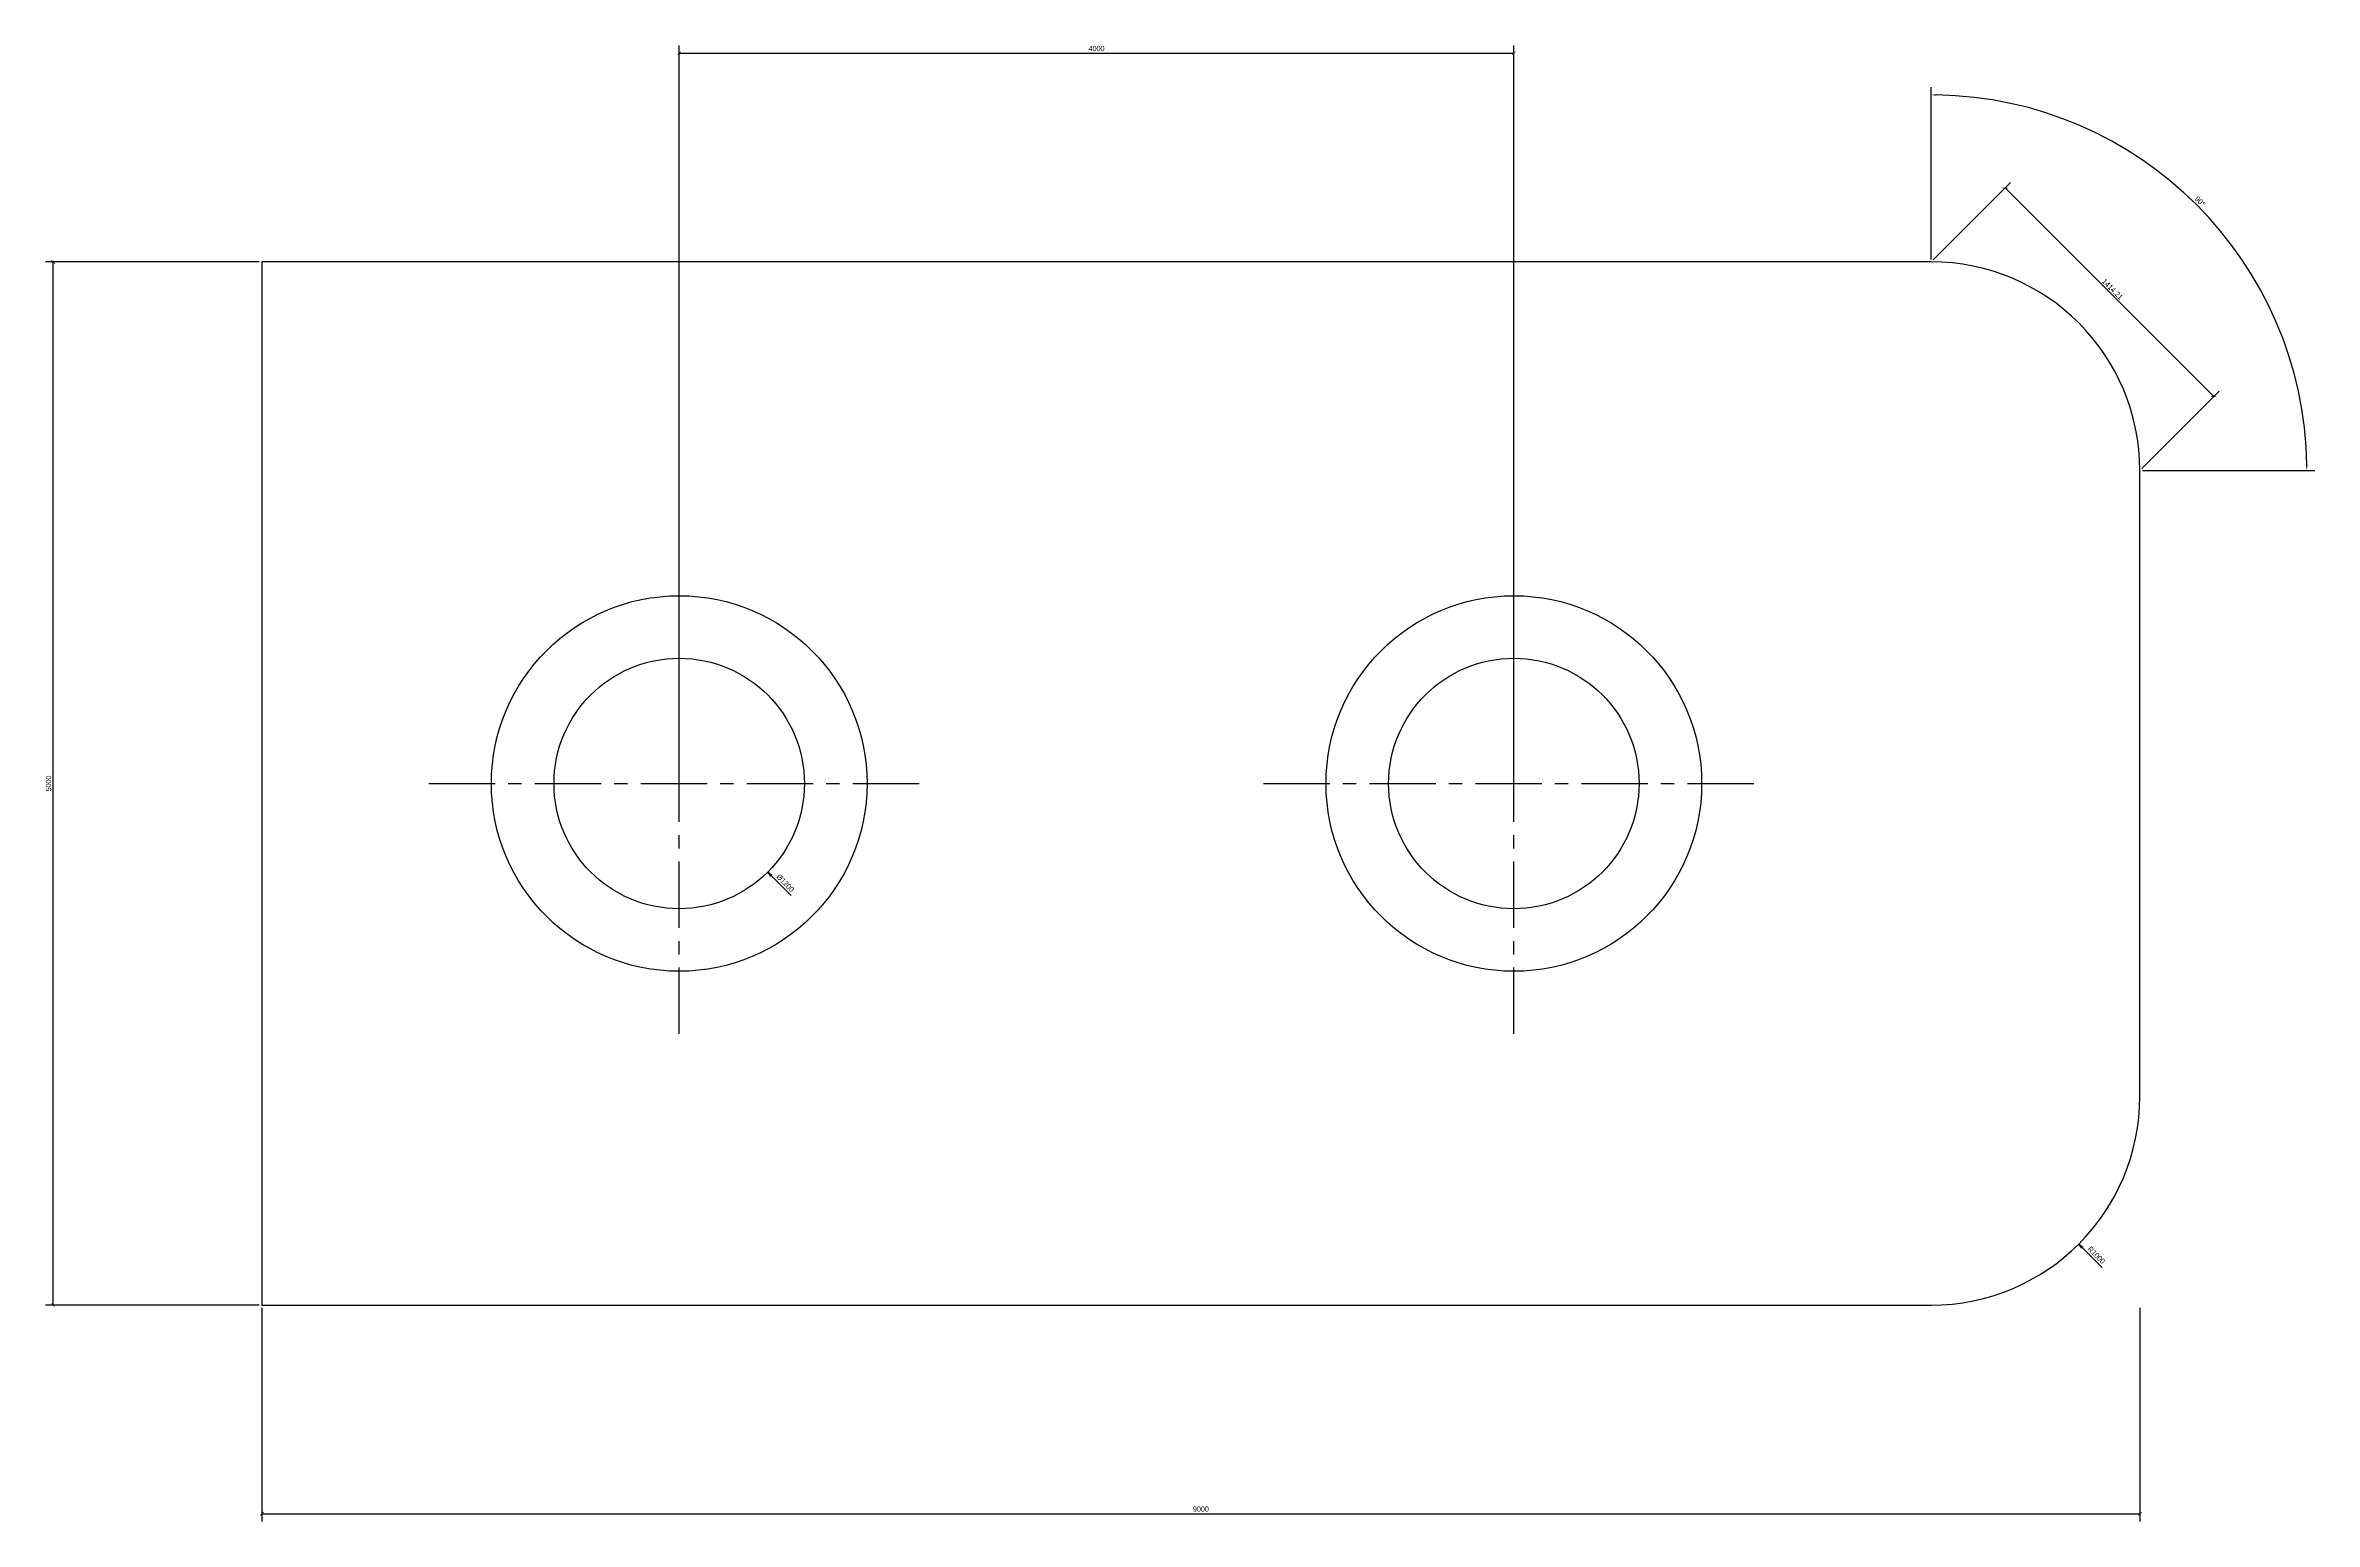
# Model space of a CAD drawing. Extents: x -10 to 98, y -10 to 60.
import ezdxf
from ezdxf.enums import TextEntityAlignment as Align

# ---------------------------------------------------------------- set-up
doc = ezdxf.new("R2010")
doc.units = 0
doc.linetypes.add('CENTER', pattern=[5.08, 3.175, -0.635, 0.635, -0.635])
for name, color, linetype in [('CENTER', 1, 'CENTER'), ('DIMS', 3, 'Continuous'), ('HIDDEN', 5, 'Continuous'), ('OUTLINE', 7, 'Continuous')]:
    doc.layers.add(name, color=color, linetype=linetype)
doc.styles.add('OpenSansCondensed-Light', font='OpenSansCondensed-Light.ttf')
doc.dimstyles.new('EZ_CURVED', dxfattribs={"dimtxt": 0.25, "dimasz": 0.25, "dimexe": 0.375, "dimexo": 0.125, "dimgap": 0.1, "dimtad": 1, "dimlfac": 100, "dimzin": 12, "dimcen": 2.5, "dimazin": 3, "dimtfac": 0.5, "dimtmove": 0, "dimatfit": 3})
doc.dimstyles.new('EZ_RADIUS', dxfattribs={"dimtxt": 0.25, "dimasz": 0.25, "dimexe": 0.375, "dimexo": 0.125, "dimgap": 0.1, "dimtad": 1, "dimlfac": 100, "dimzin": 12, "dimblk": 'CLOSEDBLANK', "dimcen": 0, "dimazin": 3, "dimtfac": 0.5, "dimtofl": 0, "dimtmove": 0, "dimatfit": 3})
doc.dimstyles.new('EZDXF', dxfattribs={"dimtxt": 0.25, "dimasz": 0.175, "dimexe": 0.375, "dimexo": 0.125, "dimgap": 0.1, "dimtad": 1, "dimlfac": 100, "dimzin": 12, "dimblk": 'ARCHTICK', "dimcen": 2.5, "dimazin": 3, "dimtfac": 0.5, "dimtmove": 0, "dimatfit": 3})

# ---------------------------------------------------------------- blocks, each defined once
blk = doc.blocks.new('_ARCHTICK')
at = {"color": 0, "linetype": 'BYBLOCK', "const_width": 0.15}
blk.add_lwpolyline([(-0.5, -0.5), (0.5, 0.5)], dxfattribs=at)
blk = doc.blocks.new('*D1')
for p, q in [((0, -0.125), (0, -10.375)), ((90, -0.125), (90, -10.375)), ((0, -10), (90, -10))]:
    blk.add_line(p, q)
at = {"layer": 'Defpoints'}
for p in [(0, 0), (90, 0), (0, -10)]:
    blk.add_point(p, dxfattribs=at)
at = {"layer": 'DIMS', "xscale": 0.175, "yscale": 0.175, "rotation": 180}
blk.add_blockref('_ARCHTICK', (0, -10), dxfattribs=at)
at = {"layer": 'DIMS', "xscale": 0.175, "yscale": 0.175}
blk.add_blockref('_ARCHTICK', (90, -10), dxfattribs=at)
at = {"layer": 'DIMS', "style": 'OpenSansCondensed-Light'}
blk.add_text('9000', height=0.25, dxfattribs=at).set_placement((45, -9.775), align=Align.MIDDLE_CENTER)
blk = doc.blocks.new('*D2')
for p, q in [((-0.125, 50), (-10.375, 50)), ((-10, 0), (-10, 50)), ((-0.125, 0), (-10.375, 0))]:
    blk.add_line(p, q)
at = {"layer": 'Defpoints'}
for p in [(0, 50), (-10, 0), (0, 0)]:
    blk.add_point(p, dxfattribs=at)
at = {"layer": 'DIMS', "xscale": 0.175, "yscale": 0.175}
for p, rotation in [((-10, 50), 90), ((-10, 0), 270)]:
    blk.add_blockref('_ARCHTICK', p, dxfattribs=dict(at, rotation=rotation))
at = {"layer": 'DIMS', "style": 'OpenSansCondensed-Light'}
blk.add_text('5000', height=0.25, rotation=90, dxfattribs=at).set_placement((-10.225, 25), align=Align.MIDDLE_CENTER)
blk = doc.blocks.new('*D3')
for p, q in [((20, 25.125), (20, 60.375)), ((20, 60), (60, 60)), ((60, 25.125), (60, 60.375))]:
    blk.add_line(p, q)
at = {"layer": 'Defpoints'}
for p in [(20, 60), (20, 25), (60, 25)]:
    blk.add_point(p, dxfattribs=at)
at = {"layer": 'DIMS', "xscale": 0.175, "yscale": 0.175, "rotation": 180}
blk.add_blockref('_ARCHTICK', (20, 60), dxfattribs=at)
at = {"layer": 'DIMS', "xscale": 0.175, "yscale": 0.175}
blk.add_blockref('_ARCHTICK', (60, 60), dxfattribs=at)
at = {"layer": 'DIMS', "style": 'OpenSansCondensed-Light'}
blk.add_text('4000', height=0.25, dxfattribs=at).set_placement((40, 60.225), align=Align.MIDDLE_CENTER)
blk = doc.blocks.new('*D4')
for p, q in [((80.09, 50.09), (83.8, 53.8)), ((83.54, 53.54), (93.54, 43.54)), ((90.09, 40.09), (93.8, 43.8))]:
    blk.add_line(p, q)
at = {"layer": 'Defpoints'}
for p in [(83.54, 53.54), (80, 50), (90, 40)]:
    blk.add_point(p, dxfattribs=at)
at = {"layer": 'DIMS', "xscale": 0.175, "yscale": 0.175}
for p, rotation in [((83.54, 53.54), 135), ((93.54, 43.54), -45)]:
    blk.add_blockref('_ARCHTICK', p, dxfattribs=dict(at, rotation=rotation))
at = {"layer": 'DIMS', "style": 'OpenSansCondensed-Light'}
blk.add_text('1414.21', height=0.25, rotation=-45, dxfattribs=at).set_placement((88.69, 48.69), align=Align.MIDDLE_CENTER)
blk = doc.blocks.new('_CLOSEDBLANK')
at = {"color": 0, "linetype": 'BYBLOCK'}
blk.add_lwpolyline([(-1, 0.16), (0, 0), (-1, -0.16)], close=True, dxfattribs=at)
blk = doc.blocks.new('*D5')
blk.add_line((87.25, 2.75), (88.2, 1.8))
at = {"layer": 'Defpoints'}
for p in [(80, 10), (87.07, 2.93)]:
    blk.add_point(p, dxfattribs=at)
at = {"layer": 'DIMS', "xscale": 0.25, "yscale": 0.25, "rotation": 135}
blk.add_blockref('_CLOSEDBLANK', (87.07, 2.93), dxfattribs=at)
at = {"layer": 'DIMS', "style": 'OpenSansCondensed-Light'}
blk.add_text('R1000', height=0.25, rotation=315, dxfattribs=at).set_placement((87.92, 2.4), align=Align.MIDDLE_CENTER)
blk = doc.blocks.new('*D6')
blk.add_line((24.42, 20.58), (25.37, 19.63))
at = {"layer": 'Defpoints'}
for p in [(20, 25), (24.24, 20.76)]:
    blk.add_point(p, dxfattribs=at)
at = {"layer": 'DIMS', "xscale": 0.25, "yscale": 0.25, "rotation": 135}
blk.add_blockref('_CLOSEDBLANK', (24.24, 20.76), dxfattribs=at)
at = {"layer": 'DIMS', "style": 'OpenSansCondensed-Light'}
blk.add_text('%%c1200', height=0.25, rotation=315, dxfattribs=at).set_placement((25.09, 20.23), align=Align.MIDDLE_CENTER)
blk = doc.blocks.new('_CLOSEDFILLED')
at = {"color": 0, "linetype": 'BYBLOCK'}
blk.add_solid([(-1, 0.16), (0, 0), (-1, -0.16)], dxfattribs=at)
blk = doc.blocks.new('*D7')
for p, q in [((80, 50.12), (80, 58.38)), ((90.12, 40), (98.38, 40))]:
    blk.add_line(p, q)
at = {"layer": 'Defpoints'}
for p in [(92.73, 52.73), (80, 50), (80, 40), (90, 40)]:
    blk.add_point(p, dxfattribs=at)
at = {"layer": 'DIMS'}
blk.add_arc((80, 40), 18, 0.7958, 89.2042, dxfattribs=at)
at = {"layer": 'DIMS', "xscale": 0.25, "yscale": 0.25}
for p, rotation in [((80, 58), 179.60211264227027), ((98, 40), 270.39788735772976)]:
    blk.add_blockref('_CLOSEDFILLED', p, dxfattribs=dict(at, rotation=rotation))
at = {"layer": 'DIMS', "style": 'OpenSansCondensed-Light'}
blk.add_text('90°', height=0.25, rotation=-45, dxfattribs=at).set_placement((92.89, 52.89), align=Align.MIDDLE_CENTER)

msp = doc.modelspace()

# ---------------------------------------------------------------- linework, layer by layer
at = {"layer": 'CENTER'}
for p, q in [((20, 13), (20, 37)), ((60, 13), (60, 37)), ((8, 25), (32, 25)), ((48, 25), (72, 25))]:
    msp.add_line(p, q, dxfattribs=at)
at = {"layer": 'HIDDEN'}
for centre in [(20, 25), (60, 25)]:
    msp.add_circle(centre, 9, dxfattribs=at)
at = {"layer": 'OUTLINE'}
for p, q in [((80, 50), (0, 50)), ((0, 50), (0, 0)), ((90, 10), (90, 40)), ((0, 0), (80, 0))]:
    msp.add_line(p, q, dxfattribs=at)
for centre in [(20, 25), (60, 25)]:
    msp.add_circle(centre, 6, dxfattribs=at)
for centre, start, end in [((80, 40), 0, 90), ((80, 10), 270, 0)]:
    msp.add_arc(centre, 10, start, end, dxfattribs=at)

# ---------------------------------------------------------------- dimensions: what is measured, and where the dimension line sits
at = {"layer": 'DIMS'}
for base, p1, p2, picture, middle in [((20, 60), (20, 25), (60, 25), '*D3', (40, 60.225)), ((0, -10), (0, 0), (90, 0), '*D1', (45, -9.775))]:
    dim = msp.add_linear_dim(base=base, p1=p1, p2=p2, dimstyle='EZDXF', dxfattribs=at)
    dim.commit()
    dim.dimension.update_dxf_attribs({"geometry": picture, "text_midpoint": middle})
dim = msp.add_angular_dim_3p(base=(92.72792, 52.72792), center=(80, 40), p1=(90, 40), p2=(80, 50), dimstyle='EZ_CURVED', dxfattribs=at)
dim.commit()
dim.dimension.update_dxf_attribs({"geometry": '*D7', "text_midpoint": (92.88702, 52.88702)})
for base, p1, p2, angle, picture, middle in [((83.53553, 53.53553), (80, 50), (90, 40), 315, '*D4', (88.69463, 48.69463)), ((-10, 0), (0, 0), (0, 50), 90, '*D2', (-10.225, 25))]:
    dim = msp.add_linear_dim(base=base, p1=p1, p2=p2, angle=angle, dimstyle='EZDXF', dxfattribs=at)
    dim.commit()
    dim.dimension.update_dxf_attribs({"geometry": picture, "text_midpoint": middle})
dim = msp.add_diameter_dim_2p(p1=(15.75736, 29.24264), p2=(24.24264, 20.75736), dimstyle='EZ_RADIUS', dxfattribs=at)
dim.commit()
dim.dimension.update_dxf_attribs({"geometry": '*D6', "text_midpoint": (25.09117, 20.22703)})
dim = msp.add_radius_dim(center=(80, 10), mpoint=(87.07107, 2.92893), dimstyle='EZ_RADIUS', dxfattribs=at)
dim.commit()
dim.dimension.update_dxf_attribs({"geometry": '*D5', "text_midpoint": (87.9196, 2.3986)})

doc.saveas('drawing.dxf')
